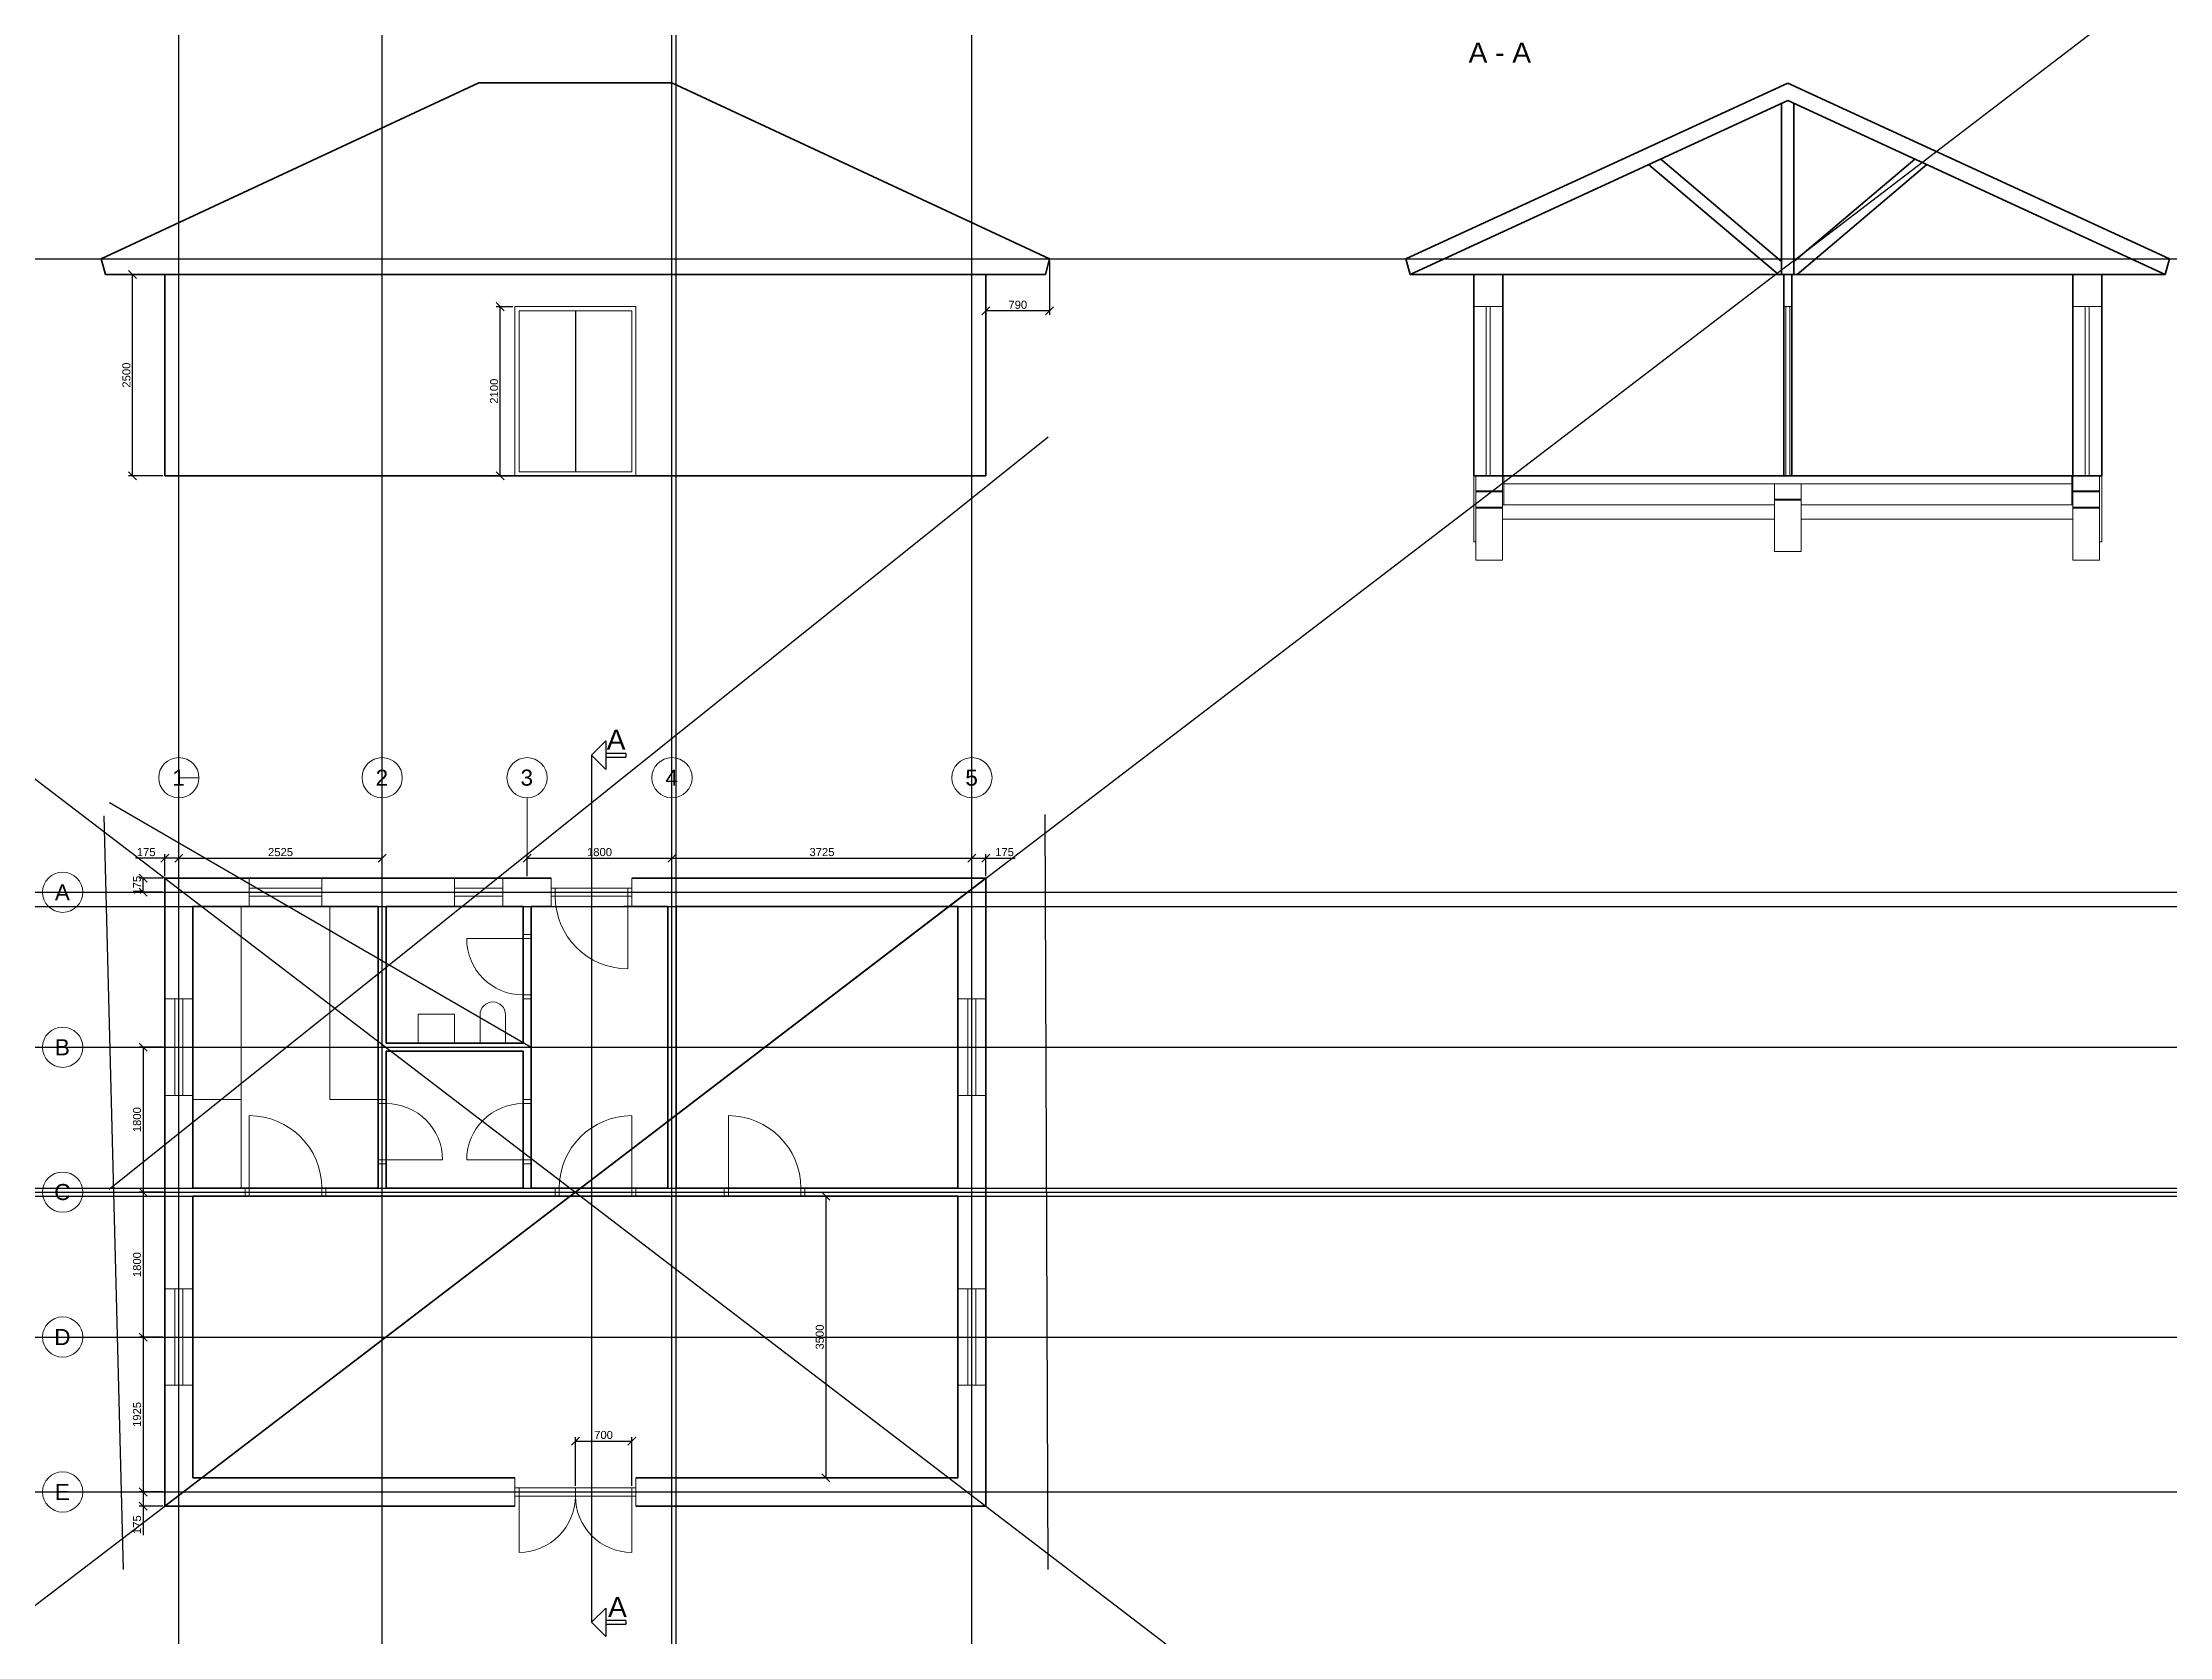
# Model space of a CAD drawing. Header units: millimetres. Extents: x -18879 to 45748, y -5929 to 18064.
# Drawn here: x -2433 to 23985, y -5929 to 13872 of the extents above; entities that cross this region are included whole.
import ezdxf

# ---------------------------------------------------------------- set-up
doc = ezdxf.new("R2010")
doc.units = ezdxf.units.MM
doc.header["$LTSCALE"] = 0.01
doc.linetypes.add('ACAD_ISO08W100', pattern=[36, 24, -3, 6, -3])
for name, color, linetype, lineweight in [('fundament', 7, 'Continuous', 20), ('indretning', 7, 'Continuous', 18), ('Målsætning', 1, 'Continuous', 18), ('snit', 7, 'ACAD_ISO08W100', 25), ('Tag', 7, 'Continuous', 35), ('underetage', 7, 'Continuous', 18), ('vinduer', 7, 'Continuous', 18), ('Vinduer døre', 7, 'Continuous', 25), ('væg', 7, 'Continuous', 35), ('Ydervæg', 7, 'Continuous', 35)]:
    doc.layers.add(name, color=color, linetype=linetype, lineweight=lineweight)
doc.layers.add('hjælpelinjer', color=5, linetype='Continuous', plot=False)
doc.styles.get("Standard").update_dxf_attribs({"font": 'ARIAL.TTF'})
doc.dimstyles.new('ISO-25', dxfattribs={"dimscale": 40, "dimtxt": 2.5, "dimasz": 2.5, "dimexe": 1.25, "dimexo": 0.625, "dimtad": 1, "dimtxsty": 'Standard', "dimblk": 'OBLIQUE', "dimcen": 2.5, "dimadec": 0, "dimazin": 0, "dimtfac": 1, "dimtmove": 0, "dimatfit": 3, "dimfxl": 1, "dimarcsym": 0})

msp = doc.modelspace()

# ---------------------------------------------------------------- texts
at = {"layer": 'Målsætning', "char_height": 200, "attachment_point": 5}
for s, insert in [('1', (-743.31463, 4738.92511)), ('2', (1781.68537, 4738.92511)), ('3', (3581.68537, 4738.92511)), ('4', (5381.68537, 4738.92511)), ('5', (9106.68537, 4738.92511)), ('A', (-2186.57644, 3315.80207)), ('B', (-2186.57644, 1390.80207)), ('C', (-2186.57644, -409.19793)), ('D', (-2186.57644, -2209.19793)), ('E', (-2186.57644, -4134.19793))]:
    msp.add_mtext_dynamic_manual_height_columns(s, width=159.595074, gutter_width=12.5, heights=[95.11771], dxfattribs=dict(at, insert=insert))
at = {"layer": 'snit', "char_height": 250, "attachment_point": 1}
for s, insert in [('A - A', (15279.44711, 13872.38908, 2100)), ('A', (4574.61983, 5337.80232, 2100)), ('A', (4591.32118, -5437.55075, 2100))]:
    msp.add_mtext_dynamic_manual_height_columns(s, width=1797.771195, gutter_width=12.5, heights=[0], dxfattribs=dict(at, insert=insert))

# ---------------------------------------------------------------- blocks, each defined once
blk = doc.blocks.new('_Oblique')
at = {"color": 0, "linetype": 'ByBlock', "lineweight": -2}
blk.add_line((-0.5, -0.5), (0.5, 0.5), dxfattribs=at)
blk = doc.blocks.new('*D2')
at = {"layer": 'Defpoints', "color": 0, "transparency": 16777216}
for p in [(-915, 3739), (-915, 3491), (-740, 3491)]:
    blk.add_point(p, dxfattribs=at)
at = {"layer": 'Målsætning', "color": 0, "lineweight": -2, "transparency": 16777216}
for p, q in [((-915, 3739), (-1277, 3739)), ((-915, 3516), (-915, 3789)), ((-740, 3739), (-915, 3739)), ((-740, 3516), (-740, 3789))]:
    blk.add_line(p, q, dxfattribs=at)
at = {"layer": 'Målsætning', "color": 0, "lineweight": -2, "transparency": 16777216, "xscale": 100, "yscale": 100, "zscale": 100, "rotation": 180}
blk.add_blockref('_Oblique', (-915, 3739), dxfattribs=at)
at = {"layer": 'Målsætning', "color": 0, "lineweight": -2, "transparency": 16777216, "xscale": 100, "yscale": 100, "zscale": 100}
blk.add_blockref('_Oblique', (-740, 3739), dxfattribs=at)
at = {"layer": 'Målsætning', "color": 0, "transparency": 16777216, "insert": (-1146, 3815), "char_height": 100, "attachment_point": 5}
blk.add_mtext('175', dxfattribs=at)
blk = doc.blocks.new('*D3')
at = {"layer": 'Defpoints', "color": 0, "transparency": 16777216}
for p in [(1785, 3739), (-740, 3491), (1785, 3491)]:
    blk.add_point(p, dxfattribs=at)
at = {"layer": 'Målsætning', "color": 0, "lineweight": -2, "transparency": 16777216}
for p, q in [((-740, 3516), (-740, 3789)), ((-740, 3739), (1785, 3739)), ((1785, 3516), (1785, 3789))]:
    blk.add_line(p, q, dxfattribs=at)
at = {"layer": 'Målsætning', "color": 0, "lineweight": -2, "transparency": 16777216, "xscale": 100, "yscale": 100, "zscale": 100, "rotation": 180}
blk.add_blockref('_Oblique', (-740, 3739), dxfattribs=at)
at = {"layer": 'Målsætning', "color": 0, "lineweight": -2, "transparency": 16777216, "xscale": 100, "yscale": 100, "zscale": 100}
blk.add_blockref('_Oblique', (1785, 3739), dxfattribs=at)
at = {"layer": 'Målsætning', "color": 0, "transparency": 16777216, "insert": (523, 3815), "char_height": 100, "attachment_point": 5}
blk.add_mtext('2525', dxfattribs=at)
blk = doc.blocks.new('*D4')
at = {"layer": 'Defpoints', "color": 0, "transparency": 16777216}
for p in [(5385, 3739), (3585, 3491), (5385, 3491)]:
    blk.add_point(p, dxfattribs=at)
at = {"layer": 'Målsætning', "color": 0, "lineweight": -2, "transparency": 16777216}
for p, q in [((3585, 3516), (3585, 3789)), ((3585, 3739), (5385, 3739)), ((5385, 3516), (5385, 3789))]:
    blk.add_line(p, q, dxfattribs=at)
at = {"layer": 'Målsætning', "color": 0, "lineweight": -2, "transparency": 16777216, "xscale": 100, "yscale": 100, "zscale": 100, "rotation": 180}
blk.add_blockref('_Oblique', (3585, 3739), dxfattribs=at)
at = {"layer": 'Målsætning', "color": 0, "lineweight": -2, "transparency": 16777216, "xscale": 100, "yscale": 100, "zscale": 100}
blk.add_blockref('_Oblique', (5385, 3739), dxfattribs=at)
at = {"layer": 'Målsætning', "color": 0, "transparency": 16777216, "insert": (4485, 3815), "char_height": 100, "attachment_point": 5}
blk.add_mtext('1800', dxfattribs=at)
blk = doc.blocks.new('*D5')
at = {"layer": 'Defpoints', "color": 0, "transparency": 16777216}
for p in [(9110, 3739), (5385, 3491), (9110, 3491)]:
    blk.add_point(p, dxfattribs=at)
at = {"layer": 'Målsætning', "color": 0, "lineweight": -2, "transparency": 16777216}
for p, q in [((5385, 3516), (5385, 3789)), ((5385, 3739), (9110, 3739)), ((9110, 3516), (9110, 3789))]:
    blk.add_line(p, q, dxfattribs=at)
at = {"layer": 'Målsætning', "color": 0, "lineweight": -2, "transparency": 16777216, "xscale": 100, "yscale": 100, "zscale": 100, "rotation": 180}
blk.add_blockref('_Oblique', (5385, 3739), dxfattribs=at)
at = {"layer": 'Målsætning', "color": 0, "lineweight": -2, "transparency": 16777216, "xscale": 100, "yscale": 100, "zscale": 100}
blk.add_blockref('_Oblique', (9110, 3739), dxfattribs=at)
at = {"layer": 'Målsætning', "color": 0, "transparency": 16777216, "insert": (7248, 3815), "char_height": 100, "attachment_point": 5}
blk.add_mtext('3725', dxfattribs=at)
blk = doc.blocks.new('*D6')
at = {"layer": 'Defpoints', "color": 0, "transparency": 16777216}
for p in [(9285, 3739), (9110, 3491), (9285, 3491)]:
    blk.add_point(p, dxfattribs=at)
at = {"layer": 'Målsætning', "color": 0, "lineweight": -2, "transparency": 16777216}
for p, q in [((9110, 3516), (9110, 3789)), ((9110, 3739), (9285, 3739)), ((9285, 3516), (9285, 3789)), ((9285, 3739), (9648, 3739))]:
    blk.add_line(p, q, dxfattribs=at)
at = {"layer": 'Målsætning', "color": 0, "lineweight": -2, "transparency": 16777216, "xscale": 100, "yscale": 100, "zscale": 100, "rotation": 180}
blk.add_blockref('_Oblique', (9110, 3739), dxfattribs=at)
at = {"layer": 'Målsætning', "color": 0, "lineweight": -2, "transparency": 16777216, "xscale": 100, "yscale": 100, "zscale": 100}
blk.add_blockref('_Oblique', (9285, 3739), dxfattribs=at)
at = {"layer": 'Målsætning', "color": 0, "transparency": 16777216, "insert": (9516, 3815), "char_height": 100, "attachment_point": 5}
blk.add_mtext('175', dxfattribs=at)
blk = doc.blocks.new('*D7')
at = {"layer": 'Defpoints', "color": 0, "transparency": 16777216}
for p in [(-1183, 3491), (-915, 3491), (-915, 3316)]:
    blk.add_point(p, dxfattribs=at)
at = {"layer": 'Målsætning', "color": 0, "lineweight": -2, "transparency": 16777216}
for p, q in [((-940, 3491), (-1233, 3491)), ((-1183, 3316), (-1183, 3491)), ((-940, 3316), (-1233, 3316))]:
    blk.add_line(p, q, dxfattribs=at)
at = {"layer": 'Målsætning', "color": 0, "lineweight": -2, "transparency": 16777216, "xscale": 100, "yscale": 100, "zscale": 100}
for p, rotation in [((-1183, 3491), 90), ((-1183, 3316), 270)]:
    blk.add_blockref('_Oblique', p, dxfattribs=dict(at, rotation=rotation))
at = {"layer": 'Målsætning', "color": 0, "transparency": 16777216, "insert": (-1259, 3404), "char_height": 100, "attachment_point": 5, "rotation": 90}
blk.add_mtext('175', dxfattribs=at)
blk = doc.blocks.new('*D8')
at = {"layer": 'Defpoints', "color": 0, "transparency": 16777216}
for p in [(-915, 1391), (-1183, -409), (-915, -409)]:
    blk.add_point(p, dxfattribs=at)
at = {"layer": 'Målsætning', "color": 0, "lineweight": -2, "transparency": 16777216}
for p, q in [((-940, 1391), (-1233, 1391)), ((-1183, 1391), (-1183, -409)), ((-940, -409), (-1233, -409))]:
    blk.add_line(p, q, dxfattribs=at)
at = {"layer": 'Målsætning', "color": 0, "lineweight": -2, "transparency": 16777216, "xscale": 100, "yscale": 100, "zscale": 100}
for p, rotation in [((-1183, 1391), 90), ((-1183, -409), 270)]:
    blk.add_blockref('_Oblique', p, dxfattribs=dict(at, rotation=rotation))
at = {"layer": 'Målsætning', "color": 0, "transparency": 16777216, "insert": (-1259, 491), "char_height": 100, "attachment_point": 5, "rotation": 90}
blk.add_mtext('1800', dxfattribs=at)
blk = doc.blocks.new('*D9')
at = {"layer": 'Defpoints', "color": 0, "transparency": 16777216}
for p in [(-915, -409), (-1183, -2209), (-915, -2209)]:
    blk.add_point(p, dxfattribs=at)
at = {"layer": 'Målsætning', "color": 0, "lineweight": -2, "transparency": 16777216}
for p, q in [((-940, -409), (-1233, -409)), ((-1183, -409), (-1183, -2209)), ((-940, -2209), (-1233, -2209))]:
    blk.add_line(p, q, dxfattribs=at)
at = {"layer": 'Målsætning', "color": 0, "lineweight": -2, "transparency": 16777216, "xscale": 100, "yscale": 100, "zscale": 100}
for p, rotation in [((-1183, -409), 90), ((-1183, -2209), 270)]:
    blk.add_blockref('_Oblique', p, dxfattribs=dict(at, rotation=rotation))
at = {"layer": 'Målsætning', "color": 0, "transparency": 16777216, "insert": (-1259, -1309), "char_height": 100, "attachment_point": 5, "rotation": 90}
blk.add_mtext('1800', dxfattribs=at)
blk = doc.blocks.new('*D10')
at = {"layer": 'Defpoints', "color": 0, "transparency": 16777216}
for p in [(-915, -2209), (-1183, -4134), (-915, -4134)]:
    blk.add_point(p, dxfattribs=at)
at = {"layer": 'Målsætning', "color": 0, "lineweight": -2, "transparency": 16777216}
for p, q in [((-940, -2209), (-1233, -2209)), ((-1183, -2209), (-1183, -4134)), ((-940, -4134), (-1233, -4134))]:
    blk.add_line(p, q, dxfattribs=at)
at = {"layer": 'Målsætning', "color": 0, "lineweight": -2, "transparency": 16777216, "xscale": 100, "yscale": 100, "zscale": 100}
for p, rotation in [((-1183, -2209), 90), ((-1183, -4134), 270)]:
    blk.add_blockref('_Oblique', p, dxfattribs=dict(at, rotation=rotation))
at = {"layer": 'Målsætning', "color": 0, "transparency": 16777216, "insert": (-1259, -3171), "char_height": 100, "attachment_point": 5, "rotation": 90}
blk.add_mtext('1925', dxfattribs=at)
blk = doc.blocks.new('*D11')
at = {"layer": 'Defpoints', "color": 0, "transparency": 16777216}
for p in [(-915, -4134), (-1183, -4309), (-915, -4309)]:
    blk.add_point(p, dxfattribs=at)
at = {"layer": 'Målsætning', "color": 0, "lineweight": -2, "transparency": 16777216}
for p, q in [((-940, -4134), (-1233, -4134)), ((-1183, -4134), (-1183, -4309)), ((-940, -4309), (-1233, -4309)), ((-1183, -4309), (-1183, -4671))]:
    blk.add_line(p, q, dxfattribs=at)
at = {"layer": 'Målsætning', "color": 0, "lineweight": -2, "transparency": 16777216, "xscale": 100, "yscale": 100, "zscale": 100}
for p, rotation in [((-1183, -4134), 90), ((-1183, -4309), 270)]:
    blk.add_blockref('_Oblique', p, dxfattribs=dict(at, rotation=rotation))
at = {"layer": 'Målsætning', "color": 0, "transparency": 16777216, "insert": (-1259, -4540), "char_height": 100, "attachment_point": 5, "rotation": 90}
blk.add_mtext('175', dxfattribs=at)
blk = doc.blocks.new('*D12')
at = {"layer": 'Defpoints', "color": 0, "transparency": 16777216}
for p in [(6035, -459), (6935, -3959), (7297, -3959)]:
    blk.add_point(p, dxfattribs=at)
at = {"layer": 'Målsætning', "color": 0, "lineweight": -2, "transparency": 16777216}
for p, q in [((6060, -459), (7347, -459)), ((7297, -459), (7297, -3959)), ((6960, -3959), (7347, -3959))]:
    blk.add_line(p, q, dxfattribs=at)
at = {"layer": 'Målsætning', "color": 0, "lineweight": -2, "transparency": 16777216, "xscale": 100, "yscale": 100, "zscale": 100}
for p, rotation in [((7297, -459), 90), ((7297, -3959), 270)]:
    blk.add_blockref('_Oblique', p, dxfattribs=dict(at, rotation=rotation))
at = {"layer": 'Målsætning', "color": 0, "transparency": 16777216, "insert": (7221, -2209), "char_height": 100, "attachment_point": 5, "rotation": 90}
blk.add_mtext('3500', dxfattribs=at)
blk = doc.blocks.new('*D13')
at = {"layer": 'Defpoints', "color": 0, "transparency": 16777216}
for p in [(4885, -3502), (4185, -4084), (4885, -4084)]:
    blk.add_point(p, dxfattribs=at)
at = {"layer": 'Målsætning', "color": 0, "lineweight": -2, "transparency": 16777216}
for p, q in [((4185, -4059), (4185, -3452)), ((4185, -3502), (4885, -3502)), ((4885, -4059), (4885, -3452))]:
    blk.add_line(p, q, dxfattribs=at)
at = {"layer": 'Målsætning', "color": 0, "lineweight": -2, "transparency": 16777216, "xscale": 100, "yscale": 100, "zscale": 100, "rotation": 180}
blk.add_blockref('_Oblique', (4185, -3502), dxfattribs=at)
at = {"layer": 'Målsætning', "color": 0, "lineweight": -2, "transparency": 16777216, "xscale": 100, "yscale": 100, "zscale": 100}
blk.add_blockref('_Oblique', (4885, -3502), dxfattribs=at)
at = {"layer": 'Målsætning', "color": 0, "transparency": 16777216, "insert": (4535, -3426), "char_height": 100, "attachment_point": 5}
blk.add_mtext('700', dxfattribs=at)
blk = doc.blocks.new('*D14')
at = {"layer": 'Defpoints', "color": 0, "transparency": 16777216}
for p in [(-1315, 10991), (-915, 10991), (-915, 8491)]:
    blk.add_point(p, dxfattribs=at)
at = {"layer": 'Målsætning', "color": 0, "lineweight": -2, "transparency": 16777216}
for p, q in [((-940, 10991), (-1365, 10991)), ((-1315, 8491), (-1315, 10991)), ((-940, 8491), (-1365, 8491))]:
    blk.add_line(p, q, dxfattribs=at)
at = {"layer": 'Målsætning', "color": 0, "lineweight": -2, "transparency": 16777216, "xscale": 100, "yscale": 100, "zscale": 100}
for p, rotation in [((-1315, 10991), 90), ((-1315, 8491), 270)]:
    blk.add_blockref('_Oblique', p, dxfattribs=dict(at, rotation=rotation))
at = {"layer": 'Målsætning', "color": 0, "transparency": 16777216, "insert": (-1391, 9741), "char_height": 100, "attachment_point": 5, "rotation": 90}
blk.add_mtext('2500', dxfattribs=at)
blk = doc.blocks.new('*D15')
at = {"layer": 'Defpoints', "color": 0, "transparency": 16777216}
for p in [(3252, 10591), (3435, 10591), (3435, 8491)]:
    blk.add_point(p, dxfattribs=at)
at = {"layer": 'Målsætning', "color": 0, "lineweight": -2, "transparency": 16777216}
for p, q in [((3410, 10591), (3202, 10591)), ((3252, 8491), (3252, 10591)), ((3410, 8491), (3202, 8491))]:
    blk.add_line(p, q, dxfattribs=at)
at = {"layer": 'Målsætning', "color": 0, "lineweight": -2, "transparency": 16777216, "xscale": 100, "yscale": 100, "zscale": 100}
for p, rotation in [((3252, 10591), 90), ((3252, 8491), 270)]:
    blk.add_blockref('_Oblique', p, dxfattribs=dict(at, rotation=rotation))
at = {"layer": 'Målsætning', "color": 0, "transparency": 16777216, "insert": (3176, 9541), "char_height": 100, "attachment_point": 5, "rotation": 90}
blk.add_mtext('2100', dxfattribs=at)
blk = doc.blocks.new('*D64')
at = {"layer": 'Defpoints', "color": 0, "transparency": 16777216}
for p in [(10075, 11184), (9285, 10991), (9285, 10538)]:
    blk.add_point(p, dxfattribs=at)
at = {"layer": 'Målsætning', "color": 0, "lineweight": -2, "transparency": 16777216}
for p, q in [((10075, 11159), (10075, 10488)), ((9285, 10966), (9285, 10488)), ((10075, 10538), (9285, 10538))]:
    blk.add_line(p, q, dxfattribs=at)
at = {"layer": 'Målsætning', "color": 0, "lineweight": -2, "transparency": 16777216, "xscale": 100, "yscale": 100, "zscale": 100, "rotation": 180}
blk.add_blockref('_Oblique', (9285, 10538), dxfattribs=at)
at = {"layer": 'Målsætning', "color": 0, "lineweight": -2, "transparency": 16777216, "xscale": 100, "yscale": 100, "zscale": 100}
blk.add_blockref('_Oblique', (10075, 10538), dxfattribs=at)
at = {"layer": 'Målsætning', "color": 0, "transparency": 16777216, "insert": (9680, 10614), "char_height": 100, "attachment_point": 5}
blk.add_mtext('790', dxfattribs=at)

# ---------------------------------------------------------------- dimensions: what is measured, and where the dimension line sits
at = {"layer": 'Målsætning'}
for base, p1, p2, picture, middle in [((9285.25794, 10538.34202), (10075.25794, 11184.35572), (9285.25794, 10991.17056), '*D64', (9680.25794, 10614.39932)), ((-914.74206, 3739.2936), (-739.74206, 3491.17056), (-914.74206, 3491.17056), '*D2', (-1145.88121, 3815.3509)), ((1785.25794, 3739.2936), (-739.74206, 3491.17056), (1785.25794, 3491.17056), '*D3', (522.75794, 3815.3509)), ((5385.25794, 3739.2936), (3585.25794, 3491.17056), (5385.25794, 3491.17056), '*D4', (4485.25794, 3815.3509)), ((9110.25794, 3739.2936), (5385.25794, 3491.17056), (9110.25794, 3491.17056), '*D5', (7247.75794, 3815.38501)), ((9285.25794, 3739.2936), (9110.25794, 3491.17056), (9285.25794, 3491.17056), '*D6', (9516.39709, 3815.3509)), ((4885.25794, -3501.72011), (4185.25794, -4083.82944), (4885.25794, -4083.82944), '*D13', (4535.25794, -3425.66282))]:
    dim = msp.add_linear_dim(base=base, p1=p1, p2=p2, dimstyle='ISO-25', dxfattribs=at)
    dim.commit()
    dim.dimension.update_dxf_attribs({"geometry": picture, "text_midpoint": middle})
for base, p1, p2, picture, middle in [((-1314.79855, 10991.17056), (-914.74206, 8491.17056), (-914.74206, 10991.17056), '*D14', (-1390.85585, 9741.17056)), ((3251.94601, 10591.17056), (3435.25794, 8491.17056), (3435.25794, 10591.17056), '*D15', (3175.88871, 9541.17056)), ((-1183.00387, -408.82944), (-914.74206, 1391.17056), (-914.74206, -408.82944), '*D8', (-1259.06117, 491.17056)), ((-1183.00387, -2208.82944), (-914.74206, -408.82944), (-914.74206, -2208.82944), '*D9', (-1259.06117, -1308.82944)), ((7297.18002, -3958.82944), (6035.25794, -458.82944), (6935.25794, -3958.82944), '*D12', (7221.08861, -2208.82944)), ((-1183.00387, -4133.82944), (-914.74206, -2208.82944), (-914.74206, -4133.82944), '*D10', (-1259.06117, -3171.32944)), ((-1183.00387, -4308.82944), (-914.74206, -4133.82944), (-914.74206, -4308.82944), '*D11', (-1259.06117, -4539.9686))]:
    dim = msp.add_linear_dim(base=base, p1=p1, p2=p2, angle=90, dimstyle='ISO-25', dxfattribs=at)
    dim.commit()
    dim.dimension.update_dxf_attribs({"geometry": picture, "text_midpoint": middle})
dim = msp.add_linear_dim(base=(-1183.00387, 3491.17056), p1=(-914.74206, 3316.17056), p2=(-914.74206, 3491.17056), angle=90, dimstyle='ISO-25', dxfattribs=at)
dim.commit()
dim.dimension.update_dxf_attribs({"geometry": '*D7', "text_midpoint": (-1183.00387, 3403.67056), "dimtype": 160})

# ---------------------------------------------------------------- linework, layer by layer
at = {"layer": 'fundament'}
for p, q in [((15701.33438, 8289.17056), (15701.33438, 7441.17056)), ((15716.33438, 8391.17056), (19243.33438, 8391.17056)), ((19078.33438, 8201.17056), (19078.33438, 8391.17056)), ((19078.33438, 8391.17056), (19078.33438, 8201.17056)), ((22770.33438, 8391.17056), (19243.33438, 8391.17056)), ((19408.33438, 8391.17056), (19408.33438, 8201.17056)), ((19408.33438, 8201.17056), (19408.33438, 8391.17056)), ((22785.33438, 8289.17056), (22785.33438, 7441.17056)), ((15371.33438, 7441.17056), (15371.33438, 8099.17056)), ((19078.33438, 8131.17056), (15701.33438, 8131.17056)), ((15701.33438, 7951.17056), (19078.33438, 7951.17056)), ((19078.33438, 8189.17056), (19078.33438, 7551.17056)), ((19078.33438, 8189.17056), (19078.33438, 7551.17056)), ((19408.33438, 8189.17056), (19408.33438, 7551.17056)), ((19408.33438, 8189.17056), (19408.33438, 7551.17056)), ((19408.33438, 8131.17056), (22785.33438, 8131.17056)), ((22785.33438, 7951.17056), (19408.33438, 7951.17056)), ((23115.33438, 7441.17056), (23115.33438, 8099.17056)), ((15701.33438, 7441.17056), (15371.33438, 7441.17056)), ((19408.33438, 7551.17056), (19078.33438, 7551.17056)), ((19078.33438, 7551.17056), (19408.33438, 7551.17056)), ((22785.33438, 7441.17056), (23115.33438, 7441.17056))]:
    msp.add_line(p, q, dxfattribs=at)
for points in [[(15343.33438, 8491.17056), (15371.33438, 8491.17056), (15371.33438, 7669.17056), (15343.33438, 7669.17056)], [(23143.33438, 8491.17056), (23115.33438, 8491.17056), (23115.33438, 7669.17056), (23143.33438, 7669.17056)], [(19078.33438, 8201.17056), (19408.33438, 8201.17056), (19408.33438, 8189.17056), (19078.33438, 8189.17056)], [(19408.33438, 8201.17056), (19078.33438, 8201.17056), (19078.33438, 8189.17056), (19408.33438, 8189.17056)]]:
    msp.add_lwpolyline(points, close=True, dxfattribs=at)
at = {"layer": 'hjælpelinjer'}
for p, q in [((10055.48046, 8970.54495, -193.18517), (-1607.19362, -374.9369, -193.18517)), ((-1672.81943, 4264.97636, 2500), (-1432.72184, -5098.82944, 2500)), ((-1603.36162, 4430.95627, 2693.18517), (3635.25794, 1391.17056)), ((10057.6279, -5098.82944, 2500), (10020.35062, 4282.2569, 2500)), ((9285.25794, 3491.17056, 2500), (-914.74206, -4308.82944, 2500)), ((5335.25794, 3141.17056), (5435.25794, 3141.17056)), ((1835.25794, 1341.17056), (1835.25794, -358.82944)), ((3635.25794, 1391.17056), (16760.2213, 1391.17056))]:
    msp.add_line(p, q, dxfattribs=at)
for p, direction in [((9285.25794, 3491.17056), (-0.79435783298, -0.60745010757)), ((-739.74206, 1991.17056), (0, 1)), ((1785.25794, 691.17056), (0, 1)), ((5385.25794, 3141.17056), (0, 1)), ((5435.25794, -358.82944), (0, 1)), ((9110.25794, 1991.17056), (0, 1)), ((-914.74206, 3491.17056), (0.79435783298, -0.60745010757)), ((10075.25794, 11184.35572), (1, 0)), ((-914.74206, 3316.17056), (1, 0)), ((1835.25794, 3141.17056), (1, 0)), ((3635.25794, 1391.17056), (1, 0)), ((1835.25794, -358.82944), (1, 0)), ((1035.25794, -408.82944), (1, 0)), ((1835.25794, -458.82944), (1, 0)), ((-689.74206, -2208.82944), (1, 0)), ((4935.25794, -4133.82944), (1, 0))]:
    msp.add_xline(p, direction, dxfattribs=at)
at = {"layer": 'indretning'}
for p, q in [((35.25794, 3141.17056), (35.25794, 741.17056)), ((1135.25794, 3141.17056), (1135.25794, 741.17056)), ((35.25794, 741.17056), (-564.74206, 741.17056)), ((35.25794, 741.17056), (35.25794, -358.82944)), ((1135.25794, 741.17056), (1735.25794, 741.17056))]:
    msp.add_line(p, q, dxfattribs=at)
at = {"layer": 'Målsætning'}
for p, q in [((-739.74206, 4739.2936), (-489.74206, 4739.2936)), ((-739.74206, 3739.2936), (-739.74206, 4489.2936)), ((1785.25794, 3739.2936), (1785.25794, 4489.2936)), ((3585.25794, 3739.2936), (3585.25794, 4489.2936)), ((5385.25794, 3739.2936), (5385.25794, 4489.2936)), ((9110.25794, 3739.2936), (9110.25794, 4489.2936)), ((-1183.00387, 3316.17056), (-1933.00387, 3316.17056)), ((-1183.00387, 1391.17056), (-1933.00387, 1391.17056)), ((-1183.00387, -408.82944), (-1933.00387, -408.82944)), ((-1183.00387, -2208.82944), (-1933.00387, -2208.82944)), ((-1183.00387, -4133.82944), (-1933.00387, -4133.82944))]:
    msp.add_line(p, q, dxfattribs=at)
for centre in [(-739.74206, 4739.2936), (1785.25794, 4739.2936), (3585.25794, 4739.2936), (5385.25794, 4739.2936), (9110.25794, 4739.2936), (-2183.00387, 3316.17056), (-2183.00387, 1391.17056), (-2183.00387, -408.82944), (-2183.00387, -2208.82944), (-2183.00387, -4133.82944)]:
    msp.add_circle(centre, 250, dxfattribs=at)
at = {"layer": 'snit', "linetype": 'Continuous'}
for p, q in [((4385.25794, 5019.78259, 2100), (4562.03463, 5196.55928, 2100)), ((4562.03463, 4843.00589, 2100), (4385.25794, 5019.78259, 2100)), ((4562.03463, 5196.55928, 2100), (4562.03463, 4843.00589, 2100)), ((4562.03463, 5044.78259, 2100), (4812.03463, 5044.78259, 2100)), ((4812.03463, 5044.78259, 2100), (4812.03463, 4994.78259, 2100)), ((4562.03463, 4994.78259, 2100), (4812.03463, 4994.78259, 2100)), ((4385.25794, -5752.04396, 2100), (4562.03463, -5575.26726, 2100)), ((4562.03463, -5928.82065, 2100), (4385.25794, -5752.04396, 2100)), ((4562.03463, -5575.26726, 2100), (4562.03463, -5928.82065, 2100)), ((4562.03463, -5727.04396, 2100), (4812.03463, -5727.04396, 2100)), ((4562.03463, -5777.04396, 2100), (4812.03463, -5777.04396, 2100))]:
    msp.add_line(p, q, dxfattribs=at)
at = {"layer": 'snit', "ltscale": 30}
msp.add_line((4385.25794, 5019.78259, 2100), (4385.25794, -5752.04396, 2100), dxfattribs=at)
at = {"layer": 'snit'}
msp.add_line((4812.03463, -5727.04396, 2100), (4812.03463, -5777.04396, 2100), dxfattribs=at)
at = {"layer": 'Tag'}
for p, q in [((-1704.74206, 11184.35572), (2985.25794, 13371.33864)), ((5385.25794, 13371.33864), (2985.25794, 13371.33864)), ((10075.25794, 11184.35572), (5385.25794, 13371.33864)), ((14501.18644, 11184.35572), (19242.95025, 13368.47695)), ((23984.71406, 11184.35572), (19242.95025, 13368.47695)), ((14552.95025, 10991.17056), (19242.95025, 13151.44867)), ((19167.95025, 13116.90264), (19167.95025, 10991.17056)), ((23932.95025, 10991.17056), (19242.95025, 13151.44867)), ((19242.95025, 13151.44867), (20895.67711, 12390.18008)), ((19317.95025, 13116.90264), (19317.95025, 10991.17056)), ((19167.95025, 11152.91951), (17665.39942, 12424.80719)), ((19317.95025, 11152.91951), (20820.50108, 12424.80719)), ((19126.86731, 10991.17056), (17515.04736, 12355.55298)), ((19359.03318, 10991.17056), (20970.85314, 12355.55298)), ((-1704.74206, 11184.35572), (-1704.74206, 11184.35572)), ((-1704.74206, 11184.35572), (-1652.97825, 10991.17056)), ((-1704.74206, 11184.35572), (-1652.97825, 10991.17056)), ((10075.25794, 11184.35572), (10023.49413, 10991.17056)), ((14501.18644, 11184.35572), (14552.95025, 10991.17056)), ((23984.71406, 11184.35572), (23932.95025, 10991.17056)), ((-1652.97825, 10991.17056), (10023.49413, 10991.17056)), ((14552.95025, 10991.17056), (23932.95025, 10991.17056))]:
    msp.add_line(p, q, dxfattribs=at)
at = {"layer": 'underetage'}
for p, q in [((15701.33438, 8491.17056), (15701.33438, 8301.17056)), ((15716.33438, 8491.17056), (15716.33438, 8131.17056)), ((22770.33438, 8491.17056), (22770.33438, 8131.17056)), ((22785.33438, 8491.17056), (22785.33438, 8301.17056)), ((15701.33438, 8301.17056), (15371.33438, 8301.17056)), ((15371.33438, 8289.17056), (15701.33438, 8289.17056)), ((15701.33438, 8289.17056), (15701.33438, 8099.17056)), ((22785.33438, 8301.17056), (23115.33438, 8301.17056)), ((23115.33438, 8289.17056), (22785.33438, 8289.17056)), ((22785.33438, 8289.17056), (22785.33438, 8099.17056)), ((15371.33438, 8099.17056), (15701.33438, 8099.17056)), ((15701.33438, 8099.17056), (15371.33438, 8099.17056)), ((15371.33438, 8087.17056), (15701.33438, 8087.17056)), ((23115.33438, 8099.17056), (22785.33438, 8099.17056)), ((22785.33438, 8099.17056), (23115.33438, 8099.17056)), ((23115.33438, 8087.17056), (22785.33438, 8087.17056))]:
    msp.add_line(p, q, dxfattribs=at)
for points in [[(15371.33438, 8301.17056), (15701.33438, 8301.17056), (15701.33438, 8289.17056), (15371.33438, 8289.17056)], [(23115.33438, 8301.17056), (22785.33438, 8301.17056), (22785.33438, 8289.17056), (23115.33438, 8289.17056)]]:
    msp.add_lwpolyline(points, close=True, dxfattribs=at)
at = {"layer": 'vinduer'}
for p, q in [((4935.25794, 10591.17056), (3435.25794, 10591.17056)), ((3435.25794, 8491.17056), (3435.25794, 10591.17056)), ((4935.25794, 8491.17056), (4935.25794, 10591.17056)), ((15702.95025, 10591.17056), (15342.95025, 10591.17056)), ((15342.95025, 10591.17056), (15342.95025, 8491.17056)), ((15497.95025, 10591.17056), (15497.95025, 8491.17056)), ((15547.95025, 10591.17056), (15497.95025, 10591.17056)), ((15547.95025, 10591.17056), (15547.95025, 8491.17056)), ((15702.95025, 8491.17056), (15702.95025, 10591.17056)), ((19192.95025, 10591.17056), (19292.95025, 10591.17056)), ((19217.95025, 10591.17056), (19217.95025, 8491.17056)), ((19217.95025, 10591.17056), (19267.95025, 10591.17056)), ((19267.95025, 10591.17056), (19267.95025, 8491.17056)), ((22782.95025, 10591.17056), (23142.95025, 10591.17056)), ((22782.95025, 8491.17056), (22782.95025, 10591.17056)), ((22937.95025, 10591.17056), (22937.95025, 8491.17056)), ((22937.95025, 10591.17056), (22987.95025, 10591.17056)), ((22987.95025, 10591.17056), (22987.95025, 8491.17056)), ((23142.95025, 10591.17056), (23142.95025, 8491.17056)), ((3485.25794, 8541.17056), (3485.25794, 10541.17056)), ((3485.25794, 10541.17056), (4885.25794, 10541.17056)), ((4185.25794, 8541.17056), (4185.25794, 10541.17056)), ((4885.25794, 8541.17056), (4885.25794, 10541.17056)), ((3435.25794, 8491.17056), (4935.25794, 8491.17056)), ((3485.25794, 8541.17056), (4885.25794, 8541.17056)), ((15547.95025, 8491.17056), (15497.95025, 8491.17056)), ((19217.95025, 8491.17056), (19267.95025, 8491.17056)), ((23142.95025, 8491.17056), (22782.95025, 8491.17056)), ((22937.95025, 8491.17056), (22987.95025, 8491.17056)), ((3885.25794, 3491.17056), (3885.25794, 3141.17056)), ((4885.25794, 3491.17056), (4885.25794, 3141.17056)), ((135.25794, 3266.17056), (135.25794, 3366.17056)), ((135.25794, 3366.17056), (1035.25794, 3366.17056)), ((135.25794, 3266.17056), (1035.25794, 3266.17056)), ((1035.25794, 3266.17056), (1035.25794, 3366.17056)), ((2685.25794, 3266.17056), (2685.25794, 3366.17056)), ((2685.25794, 3366.17056), (3285.25794, 3366.17056)), ((2685.25794, 3366.17056), (3285.25794, 3366.17056)), ((2685.25794, 3266.17056), (3285.25794, 3266.17056)), ((3885.25794, 3266.17056), (3885.25794, 3366.17056)), ((3885.25794, 3366.17056), (4885.25794, 3366.17056)), ((4885.25794, 3266.17056), (3885.25794, 3266.17056)), ((3935.25794, 3266.17056), (3935.25794, 3366.17056)), ((3935.25794, 3266.17056), (4835.25794, 3266.17056)), ((4835.25794, 3266.17056), (4835.25794, 3366.17056)), ((4835.25794, 3266.17056), (4835.25794, 2366.17056)), ((4885.25794, 3266.17056), (4885.25794, 3366.17056)), ((3635.25794, 2741.17056), (2835.25794, 2741.17056)), ((3535.25794, 2041.17056), (3535.25794, 2791.17056)), ((3535.25794, 2791.17056), (3635.25794, 2791.17056)), ((3635.25794, 2041.17056), (3635.25794, 2791.17056)), ((-914.74206, 1991.17056), (-914.74206, 791.17056)), ((-914.74206, 1991.17056), (-564.74206, 1991.17056)), ((-789.74206, 791.17056), (-789.74206, 1991.17056)), ((-789.74206, 1991.17056), (-689.74206, 1991.17056)), ((-689.74206, 1991.17056), (-689.74206, 791.17056)), ((-564.74206, 1991.17056), (-564.74206, 791.17056)), ((3535.25794, 2041.17056), (3635.25794, 2041.17056)), ((3635.25794, 1991.17056), (3535.25794, 1991.17056)), ((8935.25794, 1991.17056), (8935.25794, 791.17056)), ((8935.25794, 1991.17056), (9285.25794, 1991.17056)), ((9060.25794, 791.17056), (9060.25794, 1991.17056)), ((9060.25794, 1991.17056), (9160.25794, 1991.17056)), ((9160.25794, 1991.17056), (9160.25794, 791.17056)), ((9285.25794, 1991.17056), (9285.25794, 791.17056)), ((-914.74206, 791.17056), (-564.74206, 791.17056)), ((-689.74206, 791.17056), (-789.74206, 791.17056)), ((135.25794, -358.82944), (135.25794, 541.17056)), ((1735.25794, 741.17056), (1835.25794, 741.17056)), ((1835.25794, 691.17056), (1735.25794, 691.17056)), ((1735.25794, 691.17056), (1735.25794, -58.82944)), ((1835.25794, 691.17056), (1835.25794, -58.82944)), ((3635.25794, 741.17056), (3535.25794, 741.17056)), ((3535.25794, 691.17056), (3635.25794, 691.17056)), ((3535.25794, 691.17056), (3535.25794, -58.82944)), ((3635.25794, 691.17056), (3635.25794, -58.82944)), ((4885.25794, -358.82944), (4885.25794, 541.17056)), ((6085.25794, -358.82944), (6085.25794, 541.17056)), ((8935.25794, 791.17056), (9285.25794, 791.17056)), ((9160.25794, 791.17056), (9060.25794, 791.17056)), ((1735.25794, -8.82944), (2535.25794, -8.82944)), ((1835.25794, -58.82944), (1735.25794, -58.82944)), ((3635.25794, -8.82944), (2835.25794, -8.82944)), ((3535.25794, -58.82944), (3635.25794, -58.82944)), ((85.25794, -358.82944), (85.25794, -458.82944)), ((85.25794, -358.82944), (1085.25794, -358.82944)), ((1085.25794, -458.82944), (85.25794, -458.82944)), ((1035.25794, -358.82944), (135.25794, -358.82944)), ((135.25794, -358.82944), (135.25794, -458.82944)), ((1035.25794, -358.82944), (1035.25794, -458.82944)), ((1085.25794, -358.82944), (1085.25794, -458.82944)), ((3635.25794, -358.82944), (3935.25794, -358.82944)), ((3935.25794, -358.82944), (3935.25794, -458.82944)), ((4935.25794, -358.82944), (3935.25794, -358.82944)), ((3935.25794, -458.82944), (4935.25794, -458.82944)), ((3985.25794, -358.82944), (4885.25794, -358.82944)), ((3985.25794, -358.82944), (3985.25794, -458.82944)), ((4885.25794, -358.82944), (4885.25794, -458.82944)), ((4935.25794, -358.82944), (4935.25794, -458.82944)), ((6035.25794, -358.82944), (6035.25794, -458.82944)), ((6035.25794, -358.82944), (7035.25794, -358.82944)), ((7035.25794, -458.82944), (6035.25794, -458.82944)), ((6985.25794, -358.82944), (6085.25794, -358.82944)), ((6085.25794, -358.82944), (6085.25794, -458.82944)), ((6985.25794, -358.82944), (6985.25794, -458.82944)), ((7035.25794, -358.82944), (7035.25794, -458.82944)), ((-914.74206, -1608.82944), (-914.74206, -2808.82944)), ((-914.74206, -1608.82944), (-564.74206, -1608.82944)), ((-789.74206, -2808.82944), (-789.74206, -1608.82944)), ((-789.74206, -1608.82944), (-689.74206, -1608.82944)), ((-689.74206, -1608.82944), (-689.74206, -2808.82944)), ((-564.74206, -1608.82944), (-564.74206, -2808.82944)), ((8935.25794, -1608.82944), (8935.25794, -2808.82944)), ((8935.25794, -1608.82944), (9285.25794, -1608.82944)), ((9060.25794, -2808.82944), (9060.25794, -1608.82944)), ((9060.25794, -1608.82944), (9160.25794, -1608.82944)), ((9160.25794, -1608.82944), (9160.25794, -2808.82944)), ((9285.25794, -1608.82944), (9285.25794, -2808.82944)), ((-914.74206, -2808.82944), (-564.74206, -2808.82944)), ((-689.74206, -2808.82944), (-789.74206, -2808.82944)), ((8935.25794, -2808.82944), (9285.25794, -2808.82944)), ((9160.25794, -2808.82944), (9060.25794, -2808.82944)), ((3435.25794, -3958.82944), (3435.25794, -4308.82944)), ((4935.25794, -3958.82944), (4935.25794, -4308.82944)), ((3435.25794, -4183.82944), (3435.25794, -4083.82944)), ((3485.25794, -4083.82944), (3435.25794, -4083.82944)), ((4185.25794, -4083.82944), (3435.25794, -4083.82944)), ((4185.25794, -4183.82944), (3435.25794, -4183.82944)), ((3485.25794, -4083.82944), (3485.25794, -4883.82944)), ((4185.25794, -4183.82944), (4185.25794, -4083.82944)), ((4185.25794, -4183.82944), (4185.25794, -4083.82944)), ((4185.25794, -4083.82944), (4935.25794, -4083.82944)), ((4185.25794, -4183.82944), (4935.25794, -4183.82944)), ((4885.25794, -4083.82944), (4885.25794, -4883.82944)), ((4935.25794, -4183.82944), (4935.25794, -4083.82944))]:
    msp.add_line(p, q, dxfattribs=at)
for points in [[(1035.25794, 3491.17056), (135.25794, 3491.17056), (135.25794, 3141.17056), (1035.25794, 3141.17056)], [(3285.25794, 3491.17056), (2685.25794, 3491.17056), (2685.25794, 3141.17056), (3285.25794, 3141.17056)], [(2685.25794, 1441.17056), (2233.78718, 1441.17056), (2233.78718, 1801.06416), (2685.25794, 1801.06416)]]:
    msp.add_lwpolyline(points, close=True, dxfattribs=at)
msp.add_lwpolyline([(3001.46066, 1794.97461), (3001.46066, 1441.17056), (3317.66339, 1441.17056), (3317.66339, 1794.97461)], dxfattribs=at)
for centre, radius, start, end in [((4835.25794, 3266.17056), 900, 180, 270), ((3535.25794, 2741.17056), 700, 180, 270), ((3159.56202, 1794.97461), 158.10136, 0, 180), ((135.25794, -358.82944), 900, 0, 90), ((1835.25794, -8.82944), 700, 0, 90), ((3535.25794, -8.82944), 700, 90, 180), ((4885.25794, -358.82944), 900, 90, 180), ((6085.25794, -358.82944), 900, 0, 90), ((3485.25794, -4183.82944), 700, 270, 0), ((4885.25794, -4183.82944), 700, 180, 270)]:
    msp.add_arc(centre, radius, start, end, dxfattribs=at)
at = {"layer": 'Vinduer døre'}
msp.add_line((4185.25794, 10541.17056), (4185.25794, 8541.17056), dxfattribs=at)
at = {"layer": 'væg'}
for p, q in [((19192.95025, 10991.17056), (19192.95025, 8491.17056)), ((19292.95025, 10991.17056), (19292.95025, 8491.17056)), ((9285.25794, -4308.82944), (9285.25794, 3491.17056)), ((1735.25794, 3141.17056), (1735.25794, -358.82944)), ((1835.25794, 1441.17056), (1835.25794, 3141.17056)), ((3535.25794, 1441.17056), (3535.25794, 3141.17056)), ((3635.25794, 3141.17056), (3635.25794, -358.82944)), ((5335.25794, 3141.17056), (5335.25794, -358.82944)), ((5435.25794, 3141.17056), (5435.25794, -358.82944)), ((1835.25794, 1441.17056), (3535.25794, 1441.17056)), ((1835.25794, -358.82944), (1835.25794, 1341.17056)), ((1835.25794, 1341.17056), (3535.25794, 1341.17056)), ((3535.25794, 1341.17056), (3535.25794, -358.82944)), ((-564.74206, -358.82944), (1735.25794, -358.82944)), ((8935.25794, -458.82944), (-564.74206, -458.82944)), ((1835.25794, -358.82944), (3535.25794, -358.82944)), ((5335.25794, -358.82944), (3635.25794, -358.82944)), ((8935.25794, -358.82944), (5435.25794, -358.82944)), ((5435.25794, -358.82944), (6035.25794, -358.82944))]:
    msp.add_line(p, q, dxfattribs=at)
at = {"layer": 'Ydervæg'}
for p, q in [((9285.25794, 10991.17056), (-914.74206, 10991.17056)), ((-914.74206, 8491.17056), (-914.74206, 10991.17056)), ((9285.25794, 8491.17056), (9285.25794, 10991.17056)), ((15342.95025, 10991.17056), (15342.56612, 8491.17056)), ((15702.95025, 10991.17056), (15702.95025, 8491.17056)), ((22782.95025, 10991.17056), (22782.95025, 8491.17056)), ((23142.95025, 10991.17056), (23143.33438, 8491.17056)), ((-914.74206, 8491.17056), (9285.25794, 8491.17056)), ((3435.25794, 8491.17056), (3485.25794, 8491.17056)), ((4935.25794, 8491.17056), (4885.25794, 8491.17056)), ((23142.95025, 8491.17056), (15342.95025, 8491.17056)), ((-914.74206, 3491.17056), (-914.74206, -4308.82944)), ((3885.25794, 3491.17056), (-914.74206, 3491.17056)), ((4885.25794, 3491.17056), (9285.25794, 3491.17056)), ((1735.25794, 3141.17056), (-564.74206, 3141.17056)), ((-564.74206, 3141.17056), (-564.74206, -358.82944)), ((-564.74206, 3141.17056), (35.25794, 3141.17056)), ((1835.25794, 3141.17056), (3535.25794, 3141.17056)), ((3635.25794, 3141.17056), (3893.98077, 3141.17056)), ((4785.25794, 3141.17056), (5335.25794, 3141.17056)), ((5435.25794, 3141.17056), (8935.25794, 3141.17056)), ((8935.25794, 3141.17056), (8935.25794, -358.82944)), ((-564.74206, -3958.82944), (-564.74206, -458.82944)), ((8935.25794, -458.82944), (8935.25794, -3958.82944)), ((3435.25794, -3958.82944), (-564.74206, -3958.82944)), ((8935.25794, -3958.82944), (4935.25794, -3958.82944)), ((-914.74206, -4308.82944), (3435.25794, -4308.82944)), ((4935.25794, -4308.82944), (9285.25794, -4308.82944))]:
    msp.add_line(p, q, dxfattribs=at)

msp.set_redraw_order([(e.dxf.handle, doc.entitydb.next_handle()) for e in msp.query("TEXT MTEXT ATTDEF DIMENSION ARC_DIMENSION")])  # texts and dimensions are drawn at this point

doc.saveas('drawing.dxf')
